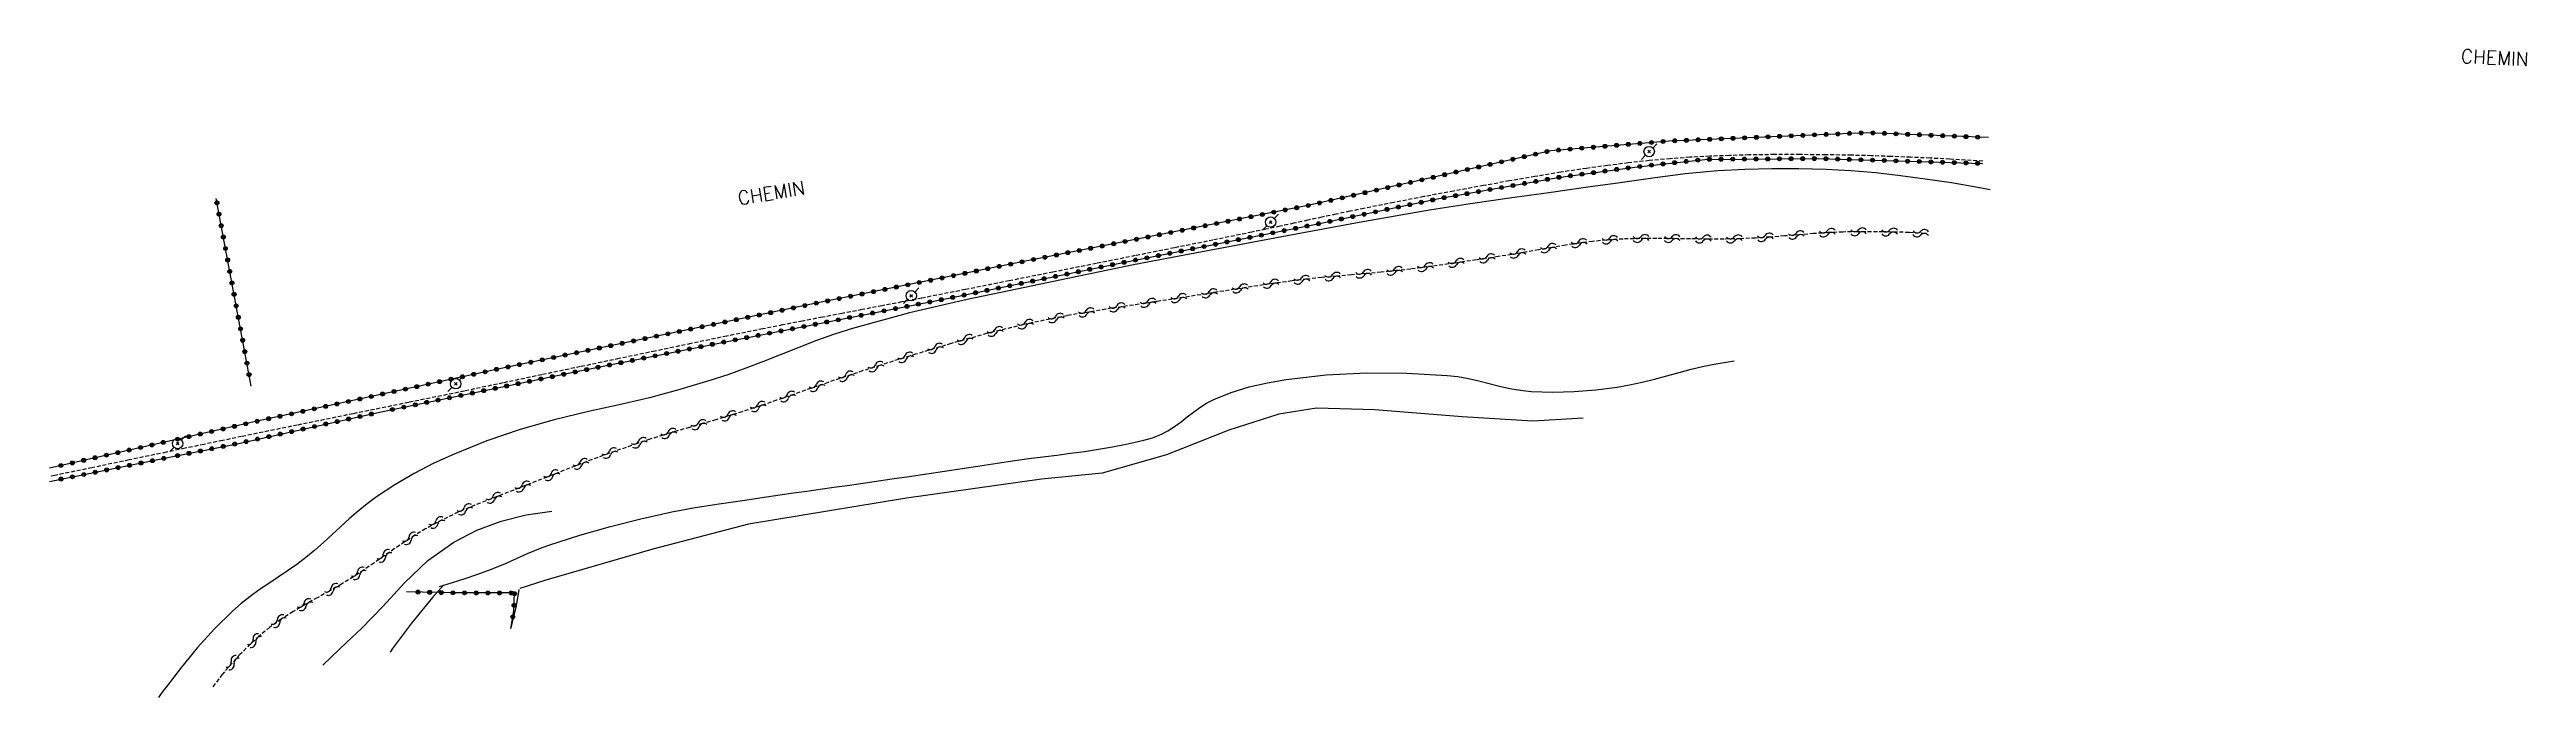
# Model space of a CAD drawing. Header units: millimetres. Extents: x 152000 to 153000, y 112000 to 113000.
# Drawn here: x 152000 to 152318.6, y 112238.2 to 112321.5 of the extents above; entities that cross this region are included whole.
import ezdxf
from ezdxf.enums import TextEntityAlignment as Align

# ---------------------------------------------------------------- set-up
doc = ezdxf.new("R2010")
doc.units = ezdxf.units.MM
doc.linetypes.add('DASHED', pattern=[0.75, 0.5, -0.25])
doc.layers.get('0').update_dxf_attribs({"linetype": 'CONTINUOUS'})
for name, color, linetype in [('W0070', 7, 'DASHED'), ('W0211', 2, 'CONTINUOUS'), ('W0214', 2, 'CONTINUOUS'), ('W0323', 7, 'CONTINUOUS'), ('W0330', 7, 'CONTINUOUS'), ('W0473', 7, 'CONTINUOUS'), ('W0501', 5, 'DASHED'), ('W0510', 5, 'CONTINUOUS'), ('W0989', 7, 'CONTINUOUS')]:
    doc.layers.add(name, color=color, linetype=linetype)
doc.styles.get("Standard").update_dxf_attribs({"font": 'romans.shx', "width": 0.85})

msp = doc.modelspace()

# ---------------------------------------------------------------- texts
at = {"layer": 'W0989'}
for rotation, p in [(357.2601, (152310.19, 112320.7)), (9.3448, (152088.54, 112302.38))]:
    msp.add_text('CHEMIN', height=1.75, rotation=rotation, dxfattribs=at).set_placement(p, align=Align.MIDDLE_LEFT)

# ---------------------------------------------------------------- blocks, each defined once
blk = doc.blocks.new('T473')
for p, q in [((-0.166667, 0.166667), (0.166667, -0.166667)), ((-0.166667, -0.166667), (0.166667, 0.166667)), ((0.500001, 0.500001), (1.000002, 1.000002)), ((-1.000002, -1.000002), (-0.500001, -0.500001))]:
    blk.add_line(p, q)
blk.add_ellipse((0, 0), major_axis=(0.471405, 0.471405), ratio=1, start_param=5.4977871438, end_param=11.780972451)
blk = doc.blocks.new('t323o')
at = {"color": 0, "linetype": 'Continuous'}
for radius in [0.25, 0.15]:
    blk.add_circle((0, 0), radius, dxfattribs=at)
blk = doc.blocks.new('t500o')
at = {"color": 0, "linetype": 'Continuous'}
for centre, start, end in [((-0.5, 0.625), 216.8699, 323.1301), ((0.5, -0.125), 36.8699, 143.1301), ((0.5, -0.625), 36.8699, 143.1301), ((-0.5, 0.125), 216.8699, 323.1301)]:
    blk.add_arc(centre, 0.625, start, end, dxfattribs=at)

# ---------------------------------------------------------------- linework, layer by layer
at = {"layer": 'W0070'}
for points in [[(152248.7, 112307.19), (152248.7, 112307.19), (152248.7, 112307.19), (152244.44, 112307.44), (152241.91, 112307.56), (152239.39, 112307.68), (152236.86, 112307.78), (152234.33, 112307.87), (152231.8, 112307.94), (152228.49, 112307.99), (152225.19, 112308.02), (152221.89, 112308.02), (152218.59, 112307.97), (152216.06, 112307.9), (152213.53, 112307.81), (152211, 112307.67), (152208.48, 112307.49), (152205.78, 112307.25), (152203.08, 112306.95), (152200.39, 112306.62), (152197.7, 112306.25), (152194.39, 112305.75), (152191.08, 112305.21), (152187.78, 112304.63), (152184.47, 112304.04), (152180.62, 112303.33), (152176.77, 112302.61), (152172.92, 112301.86), (152169.07, 112301.1), (152167.27, 112300.73), (152165.46, 112300.35), (152163.66, 112299.97), (152161.86, 112299.58), (152160.06, 112299.19), (152158.26, 112298.8), (152156.45, 112298.42), (152154.65, 112298.04), (152149.66, 112297.02), (152144.67, 112296.02), (152139.67, 112295.02), (152134.68, 112294.02), (152129.06, 112292.9), (152123.44, 112291.78), (152117.82, 112290.66), (152112.2, 112289.56), (152109.64, 112289.06), (152107.09, 112288.57), (152104.53, 112288.08), (152101.97, 112287.59), (152099.41, 112287.1), (152096.85, 112286.61), (152094.3, 112286.11), (152091.74, 112285.6), (152087.12, 112284.67), (152082.5, 112283.71), (152077.89, 112282.74), (152073.27, 112281.78), (152068.29, 112280.74), (152063.32, 112279.7), (152058.34, 112278.65), (152053.37, 112277.6)], [(152053.37, 112277.6), (152046.2, 112276.14), (152039.04, 112274.68), (152031.87, 112273.22), (152024.71, 112271.75), (152022.28, 112271.25), (152019.85, 112270.74), (152017.43, 112270.24), (152015, 112269.73)], [(152015, 112269.73), (152010.23, 112268.74), (152005.46, 112267.74), (152000.69, 112266.76), (152000, 112266.61)]]:
    msp.add_lwpolyline(points, dxfattribs=at)
at = {"layer": 'W0211'}
for points in [[(152050.17, 112252.47), (152051.82, 112252.97), (152053.47, 112253.5), (152055.11, 112254.06), (152056.73, 112254.65), (152057.69, 112255.02), (152058.65, 112255.43), (152059.59, 112255.85), (152060.54, 112256.27), (152061.48, 112256.7), (152062.43, 112257.1), (152063.39, 112257.49), (152064.37, 112257.84), (152068.23, 112259.08), (152072.14, 112260.18), (152076.08, 112261.17), (152080.04, 112262.06), (152083.07, 112262.64), (152086.12, 112263.11), (152089.16, 112263.54), (152092.21, 112263.99), (152093.94, 112264.24), (152095.68, 112264.49), (152097.41, 112264.74), (152099.14, 112264.98), (152100.88, 112265.23), (152102.61, 112265.47), (152104.34, 112265.72), (152106.08, 112265.97), (152108.34, 112266.3), (152110.6, 112266.63), (152112.87, 112266.97), (152115.13, 112267.31), (152117.39, 112267.65), (152119.65, 112267.99), (152121.92, 112268.33), (152124.18, 112268.66), (152125.97, 112268.92), (152127.76, 112269.15), (152129.56, 112269.37), (152131.35, 112269.6), (152133.15, 112269.84), (152134.94, 112270.11), (152136.73, 112270.41), (152138.51, 112270.76), (152139.63, 112271.01), (152140.76, 112271.27), (152141.88, 112271.6), (152142.96, 112272.03), (152143.87, 112272.5), (152144.73, 112273.05), (152145.55, 112273.65), (152146.35, 112274.27), (152147.16, 112274.89), (152147.98, 112275.48), (152148.84, 112276.03), (152149.75, 112276.5), (152152, 112277.41), (152154.32, 112278.13), (152156.68, 112278.68), (152159.07, 112279.1), (152164.23, 112279.7), (152169.42, 112279.96), (152174.61, 112279.92), (152179.8, 112279.62), (152181.16, 112279.46), (152182.52, 112279.21), (152183.85, 112278.91), (152185.18, 112278.57), (152186.52, 112278.24), (152187.86, 112277.94), (152189.21, 112277.7), (152190.58, 112277.56), (152193.36, 112277.46), (152196.13, 112277.55), (152198.89, 112277.77), (152201.64, 112278.12), (152203.26, 112278.39), (152204.86, 112278.74), (152206.45, 112279.14), (152208.03, 112279.57), (152209.61, 112280.01), (152211.19, 112280.43), (152212.78, 112280.81), (152214.39, 112281.12), (152216.69, 112281.48)], [(152059.32, 112247.07), (152059.57, 112247.87), (152060.08, 112249.96), (152060.42, 112252.08)]]:
    msp.add_lwpolyline(points, dxfattribs=at)
at = {"layer": 'W0214'}
msp.add_lwpolyline([(152050.66, 112252.63), (152049.27, 112251.03), (152047.91, 112249.39), (152046.58, 112247.73), (152045.28, 112246.04), (152044.13, 112244.47), (152043.81, 112244.03)], dxfattribs=at)
at = {"layer": 'W0323'}
for points in [[(152249.42, 112310.21), (152233.79, 112310.84), (152208.35, 112309.77), (152193.1, 112308.52), (152162.09, 112301.51), (152127.03, 112294.62), (152098.63, 112288.91), (152057.87, 112280.48), (152026.72, 112273.72)], [(152042.64, 112274.93), (152068.43, 112280.23), (152086.95, 112283.94), (152115.25, 112289.46), (152138.11, 112294.13), (152162.95, 112299.07), (152178.71, 112302.36), (152194.08, 112305.09), (152203.92, 112306.42), (152212.93, 112307.4), (152227.61, 112307.51), (152248.69, 112306.88), (152248.69, 112306.88)], [(152025.94, 112278.24), (152021.43, 112302.36)], [(152015, 112269), (152023.92, 112270.79), (152042.64, 112274.93)], [(152026.72, 112273.72), (152015, 112271.08)], [(152015, 112271.08), (152000, 112267.7)], [(152000, 112265.98), (152015, 112269)], [(152059.72, 112251.63), (152052.14, 112251.64), (152045.9, 112251.77)], [(152059.34, 112247.07), (152059.74, 112249.34), (152059.8, 112251.74)]]:
    msp.add_lwpolyline(points, dxfattribs=at)
at = {"layer": 'W0330'}
msp.add_lwpolyline([(152197.29, 112274.13), (152190.8, 112273.72), (152181.71, 112274.27), (152170.49, 112275.19), (152162.97, 112275.42), (152158.15, 112274.64), (152151.72, 112272.55), (152143.69, 112269.41), (152135.39, 112267.04), (152127.6, 112266.25), (152110.24, 112263.84), (152089.93, 112260.46), (152077.59, 112257.28), (152063.82, 112253.27), (152060.51, 112252.21)], dxfattribs=at)
at = {"layer": 'W0501'}
msp.add_lwpolyline([(152241.26, 112297.87), (152239.2, 112298.01), (152235.87, 112298.08), (152232.55, 112298.09), (152230.67, 112298.06), (152228.8, 112297.98), (152226.92, 112297.86), (152225.05, 112297.71), (152223.18, 112297.56), (152221.31, 112297.41), (152219.44, 112297.29), (152217.56, 112297.2), (152215.4, 112297.15), (152213.24, 112297.15), (152211.07, 112297.18), (152208.91, 112297.21), (152206.75, 112297.24), (152204.58, 112297.23), (152202.42, 112297.16), (152200.25, 112297.03), (152198.5, 112296.85), (152196.76, 112296.63), (152195.02, 112296.37), (152193.28, 112296.07), (152191.55, 112295.77), (152189.82, 112295.46), (152188.09, 112295.17), (152186.35, 112294.9), (152183.54, 112294.48), (152180.73, 112294.06), (152177.91, 112293.67), (152175.09, 112293.3), (152173.19, 112293.09), (152171.28, 112292.89), (152169.37, 112292.72), (152167.46, 112292.55), (152165.56, 112292.38), (152163.65, 112292.2), (152161.74, 112292), (152159.84, 112291.77), (152156.91, 112291.38), (152153.98, 112290.93), (152151.05, 112290.47), (152148.13, 112290), (152142.39, 112289.11), (152136.64, 112288.25), (152130.9, 112287.3), (152125.2, 112286.14), (152120.56, 112285), (152115.96, 112283.71), (152111.38, 112282.33), (152106.82, 112280.91), (152104.59, 112280.2), (152102.37, 112279.47), (152100.16, 112278.71), (152097.95, 112277.95), (152095.74, 112277.18), (152093.53, 112276.41), (152091.31, 112275.67), (152089.09, 112274.94), (152087.4, 112274.42), (152085.71, 112273.91), (152084.01, 112273.42), (152082.32, 112272.93), (152080.62, 112272.44), (152078.93, 112271.93), (152077.24, 112271.41), (152075.57, 112270.85), (152071.92, 112269.57), (152068.3, 112268.22), (152064.7, 112266.82), (152061.11, 112265.4), (152058.25, 112264.29), (152055.39, 112263.19), (152052.55, 112262.01), (152049.78, 112260.67), (152048.38, 112259.89), (152047.01, 112259.06), (152045.67, 112258.19), (152044.35, 112257.3), (152043.04, 112256.39), (152041.73, 112255.48), (152040.41, 112254.58), (152039.08, 112253.71), (152037.56, 112252.77), (152036, 112251.88), (152034.44, 112251.01), (152032.88, 112250.14), (152031.33, 112249.23), (152029.8, 112248.26), (152028.33, 112247.21), (152026.94, 112246.06), (152024.48, 112243.71), (152022.22, 112241.16), (152021.02, 112239.56)], dxfattribs=at)
at = {"layer": 'W0510'}
for points in [[(152249.65, 112303.47), (152248.06, 112303.8), (152244.67, 112304.37), (152241.27, 112304.88), (152238.1, 112305.31), (152234.91, 112305.66), (152231.72, 112305.93), (152228.52, 112306.1), (152225.03, 112306.2), (152221.55, 112306.21), (152218.07, 112306.12), (152214.59, 112305.93), (152210.4, 112305.54), (152206.22, 112305), (152202.06, 112304.4), (152197.9, 112303.81), (152192.86, 112303.12), (152187.82, 112302.42), (152182.79, 112301.69), (152177.77, 112300.91), (152173.11, 112300.12), (152168.47, 112299.29), (152163.83, 112298.43), (152159.19, 112297.56), (152152.6, 112296.34), (152146.01, 112295.1), (152139.42, 112293.83), (152132.85, 112292.48), (152125.44, 112290.93), (152118.02, 112289.36), (152110.63, 112287.65), (152103.3, 112285.65), (152100.97, 112284.91), (152098.67, 112284.09), (152096.38, 112283.22), (152094.11, 112282.32), (152091.84, 112281.41), (152089.56, 112280.53), (152087.26, 112279.7), (152084.93, 112278.94), (152081.07, 112277.8), (152077.17, 112276.75), (152073.26, 112275.81), (152069.31, 112274.97)], [(152069.31, 112274.97), (152064.9, 112273.92), (152060.54, 112272.66), (152056.24, 112271.18), (152052.03, 112269.5), (152049.44, 112268.31), (152046.9, 112266.99), (152044.43, 112265.55), (152042.05, 112263.99), (152040.84, 112263.1), (152039.68, 112262.15), (152038.55, 112261.17), (152037.45, 112260.16), (152036.36, 112259.14), (152035.26, 112258.13), (152034.14, 112257.15), (152032.99, 112256.2), (152031.83, 112255.31), (152030.63, 112254.47), (152029.41, 112253.65), (152028.2, 112252.84), (152026.98, 112252.02), (152025.79, 112251.16), (152024.63, 112250.26), (152023.52, 112249.29), (152021.21, 112247), (152019.04, 112244.6), (152016.97, 112242.09), (152015, 112239.52)], [(152035.17, 112242.33), (152036.28, 112243.43), (152038.2, 112245.25), (152040.11, 112247.07), (152042.91, 112249.95), (152045.68, 112252.95), (152048.65, 112255.8), (152052, 112258.18), (152054.96, 112259.69), (152058.08, 112260.86), (152061.3, 112261.68), (152064.6, 112262.13)], [(152015, 112239.52), (152014.59, 112238.98), (152014.19, 112238.43), (152014.01, 112238.18)]]:
    msp.add_lwpolyline(points, dxfattribs=at)

# ---------------------------------------------------------------- block references
at = {"layer": 'W0323'}
for p, rotation in [((152219.55, 112310.24), 182.4042132921165), ((152221.05, 112310.31), 182.4042132921165), ((152222.55, 112310.37), 182.4042132921165), ((152224.05, 112310.43), 182.4042132921165), ((152225.54, 112310.49), 182.4042132921165), ((152227.04, 112310.56), 182.4042132921165), ((152228.54, 112310.62), 182.4042132921165), ((152230.04, 112310.68), 182.4042132921165), ((152231.54, 112310.75), 182.4042132921165), ((152233.04, 112310.81), 182.4042132921165), ((152234.54, 112310.81), 177.6867951301462), ((152236.04, 112310.75), 177.6867951301462), ((152237.53, 112310.69), 177.6867951301462), ((152239.03, 112310.63), 177.6867951301462), ((152240.53, 112310.57), 177.6867951301462), ((152242.03, 112310.51), 177.6867951301462), ((152243.53, 112310.45), 177.6867951301462), ((152245.03, 112310.39), 177.6867951301462), ((152246.53, 112310.33), 177.6867951301462), ((152248.03, 112310.26), 177.6867951301462), ((152186.77, 112307.09), 192.72883686822), ((152188.23, 112307.42), 192.72883686822), ((152189.7, 112307.75), 192.72883686822), ((152191.16, 112308.08), 192.72883686822), ((152192.62, 112308.41), 192.72883686822), ((152194.11, 112308.6), 184.7058337397544), ((152195.6, 112308.72), 184.7058337397544), ((152197.1, 112308.85), 184.7058337397544), ((152198.59, 112308.97), 184.7058337397544), ((152200.09, 112309.09), 184.7058337397544), ((152201.58, 112309.21), 184.7058337397544), ((152203.08, 112309.34), 184.7058337397544), ((152204.57, 112309.46), 184.7058337397544), ((152206.07, 112309.58), 184.7058337397544), ((152207.56, 112309.71), 184.7058337397544), ((152209.06, 112309.8), 182.4042132921165), ((152210.53, 112307.14), 6.210411961665153), ((152210.56, 112309.86), 182.4042132921165), ((152212.02, 112307.31), 6.210411961665153), ((152212.06, 112309.93), 182.4042132921165), ((152213.52, 112307.41), 0.4252724058158903), ((152213.56, 112309.99), 182.4042132921165), ((152215.02, 112307.42), 0.4252724058158903), ((152215.05, 112310.05), 182.4042132921165), ((152216.52, 112307.43), 0.4252724058158903), ((152216.55, 112310.12), 182.4042132921165), ((152218.02, 112307.44), 0.4252724058158903), ((152218.05, 112310.18), 182.4042132921165), ((152219.52, 112307.45), 0.4252724058158903), ((152221.02, 112307.46), 0.4252724058158903), ((152222.52, 112307.48), 0.4252724058158903), ((152224.02, 112307.49), 0.4252724058158903), ((152225.52, 112307.5), 0.4252724058158903), ((152227.02, 112307.51), 0.4252724058158903), ((152228.51, 112307.49), 358.2903480141186), ((152230.01, 112307.44), 358.2903480141186), ((152231.51, 112307.4), 358.2903480141186), ((152233.01, 112307.35), 358.2903480141186), ((152234.51, 112307.31), 358.2903480141186), ((152236.01, 112307.26), 358.2903480141186), ((152237.51, 112307.22), 358.2903480141186), ((152239.01, 112307.17), 358.2903480141186), ((152240.51, 112307.13), 358.2903480141186), ((152242.01, 112307.08), 358.2903480141186), ((152173.6, 112304.11), 192.72883686822), ((152175.07, 112304.44), 192.72883686822), ((152176.53, 112304.77), 192.72883686822), ((152177.99, 112305.1), 192.72883686822), ((152179.46, 112305.43), 192.72883686822), ((152180.92, 112305.77), 192.72883686822), ((152182.38, 112306.1), 192.72883686822), ((152183.84, 112306.43), 192.72883686822), ((152185.31, 112306.76), 192.72883686822), ((152188.25, 112304.05), 10.06028178837966), ((152189.73, 112304.31), 10.06028178837966), ((152191.2, 112304.57), 10.06028178837966), ((152192.68, 112304.84), 10.06028178837966), ((152194.16, 112305.1), 7.750341149274684), ((152195.65, 112305.3), 7.750341149274684), ((152197.13, 112305.5), 7.750341149274684), ((152198.62, 112305.7), 7.750341149274684), ((152200.1, 112305.9), 7.750341149274684), ((152201.59, 112306.11), 7.750341149274684), ((152203.08, 112306.31), 7.750341149274684), ((152204.57, 112306.49), 6.210411961665153), ((152206.06, 112306.66), 6.210411961665153), ((152207.55, 112306.82), 6.210411961665153), ((152209.04, 112306.98), 6.210411961665153), ((152243.51, 112307.04), 358.2903480141186), ((152245.01, 112306.99), 358.2903480141186), ((152246.51, 112306.95), 358.2903480141186), ((152248.01, 112306.9), 358.2903480141186), ((152021.53, 112301.83), 100.6027172614845), ((152158.95, 112300.9), 191.1269196738544), ((152160.42, 112301.18), 191.1269196738544), ((152161.9, 112301.47), 191.1269196738544), ((152163.36, 112301.8), 192.72883686822), ((152164.82, 112302.13), 192.72883686822), ((152166.29, 112302.46), 192.72883686822), ((152167.75, 112302.79), 192.72883686822), ((152169.21, 112303.12), 192.72883686822), ((152170.57, 112300.66), 11.78642702772396), ((152170.68, 112303.45), 192.72883686822), ((152172.04, 112300.97), 11.78642702772396), ((152172.14, 112303.78), 192.72883686822), ((152173.51, 112301.27), 11.78642702772396), ((152174.98, 112301.58), 11.78642702772396), ((152176.45, 112301.89), 11.78642702772396), ((152177.92, 112302.19), 11.78642702772396), ((152179.39, 112302.48), 10.06028178837966), ((152180.87, 112302.74), 10.06028178837966), ((152182.34, 112303), 10.06028178837966), ((152183.82, 112303.26), 10.06028178837966), ((152185.3, 112303.53), 10.06028178837966), ((152186.77, 112303.79), 10.06028178837966), ((152021.8, 112300.36), 100.6027172614845), ((152022.08, 112298.88), 100.6027172614845), ((152142.76, 112297.71), 191.1269196738544), ((152144.23, 112298), 191.1269196738544), ((152145.71, 112298.29), 191.1269196738544), ((152147.18, 112298.58), 191.1269196738544), ((152148.65, 112298.87), 191.1269196738544), ((152150.12, 112299.16), 191.1269196738544), ((152151.59, 112299.45), 191.1269196738544), ((152153.07, 112299.74), 191.1269196738544), ((152154.54, 112300.03), 191.1269196738544), ((152155.88, 112297.66), 11.2375910376125), ((152156.01, 112300.32), 191.1269196738544), ((152157.35, 112297.96), 11.2375910376125), ((152157.48, 112300.61), 191.1269196738544), ((152158.82, 112298.25), 11.2375910376125), ((152160.29, 112298.54), 11.2375910376125), ((152161.76, 112298.83), 11.2375910376125), ((152163.23, 112299.13), 11.78642702772396), ((152164.7, 112299.43), 11.78642702772396), ((152166.17, 112299.74), 11.78642702772396), ((152167.64, 112300.05), 11.78642702772396), ((152169.11, 112300.35), 11.78642702772396), ((152022.36, 112297.41), 100.6027172614845), ((152022.63, 112295.94), 100.6027172614845), ((152022.91, 112294.46), 100.6027172614845), ((152126.57, 112294.53), 191.3661774243064), ((152128.04, 112294.82), 191.1269196738544), ((152129.52, 112295.11), 191.1269196738544), ((152130.99, 112295.4), 191.1269196738544), ((152132.46, 112295.68), 191.1269196738544), ((152133.93, 112295.97), 191.1269196738544), ((152135.4, 112296.26), 191.1269196738544), ((152136.88, 112296.55), 191.1269196738544), ((152138.35, 112296.84), 191.1269196738544), ((152139.69, 112294.45), 11.2375910376125), ((152139.82, 112297.13), 191.1269196738544), ((152141.16, 112294.74), 11.2375910376125), ((152141.29, 112297.42), 191.1269196738544), ((152142.64, 112295.03), 11.2375910376125), ((152144.11, 112295.33), 11.2375910376125), ((152145.58, 112295.62), 11.2375910376125), ((152147.05, 112295.91), 11.2375910376125), ((152148.52, 112296.2), 11.2375910376125), ((152149.99, 112296.49), 11.2375910376125), ((152151.46, 112296.79), 11.2375910376125), ((152152.93, 112297.08), 11.2375910376125), ((152154.41, 112297.37), 11.2375910376125), ((152023.18, 112292.99), 100.6027172614845), ((152023.46, 112291.51), 100.6027172614845), ((152110.4, 112291.27), 191.3661774243064), ((152111.87, 112291.57), 191.3661774243064), ((152113.34, 112291.86), 191.3661774243064), ((152114.81, 112292.16), 191.3661774243064), ((152116.28, 112292.46), 191.3661774243064), ((152117.75, 112292.75), 191.3661774243064), ((152119.22, 112293.05), 191.3661774243064), ((152120.69, 112293.34), 191.3661774243064), ((152122.16, 112293.64), 191.3661774243064), ((152123.53, 112291.15), 11.55018210146292), ((152123.63, 112293.93), 191.3661774243064), ((152125, 112291.45), 11.55018210146292), ((152125.1, 112294.23), 191.3661774243064), ((152126.47, 112291.75), 11.55018210146292), ((152127.93, 112292.05), 11.55018210146292), ((152129.4, 112292.35), 11.55018210146292), ((152130.87, 112292.65), 11.55018210146292), ((152132.34, 112292.95), 11.55018210146292), ((152133.81, 112293.26), 11.55018210146292), ((152135.28, 112293.56), 11.55018210146292), ((152136.75, 112293.86), 11.55018210146292), ((152138.22, 112294.16), 11.2375910376125), ((152023.74, 112290.04), 100.6027172614845), ((152024.01, 112288.56), 100.6027172614845), ((152094.23, 112288), 191.6841164560878), ((152095.69, 112288.3), 191.6841164560878), ((152097.16, 112288.6), 191.6841164560878), ((152098.63, 112288.91), 191.3661774243064), ((152100.1, 112289.2), 191.3661774243064), ((152101.57, 112289.5), 191.3661774243064), ((152103.04, 112289.8), 191.3661774243064), ((152104.51, 112290.09), 191.3661774243064), ((152105.99, 112290.39), 191.3661774243064), ((152107.35, 112287.92), 11.03318484764506), ((152107.46, 112290.68), 191.3661774243064), ((152108.82, 112288.21), 11.03318484764506), ((152108.93, 112290.98), 191.3661774243064), ((152110.29, 112288.49), 11.03318484764506), ((152111.76, 112288.78), 11.03318484764506), ((152113.24, 112289.07), 11.03318484764506), ((152114.71, 112289.36), 11.03318484764506), ((152116.18, 112289.65), 11.55018210146292), ((152117.65, 112289.95), 11.55018210146292), ((152119.12, 112290.25), 11.55018210146292), ((152120.59, 112290.55), 11.55018210146292), ((152122.06, 112290.85), 11.55018210146292), ((152024.29, 112287.09), 100.6027172614845), ((152024.56, 112285.61), 100.6027172614845), ((152079.54, 112284.96), 191.6841164560878), ((152081.01, 112285.26), 191.6841164560878), ((152082.47, 112285.57), 191.6841164560878), ((152083.94, 112285.87), 191.6841164560878), ((152085.41, 112286.17), 191.6841164560878), ((152086.88, 112286.48), 191.6841164560878), ((152088.35, 112286.78), 191.6841164560878), ((152089.82, 112287.09), 191.6841164560878), ((152091.15, 112284.76), 11.03318484764506), ((152091.29, 112287.39), 191.6841164560878), ((152092.62, 112285.05), 11.03318484764506), ((152092.76, 112287.69), 191.6841164560878), ((152094.1, 112285.34), 11.03318484764506), ((152095.57, 112285.62), 11.03318484764506), ((152097.04, 112285.91), 11.03318484764506), ((152098.51, 112286.2), 11.03318484764506), ((152099.98, 112286.49), 11.03318484764506), ((152101.46, 112286.77), 11.03318484764506), ((152102.93, 112287.06), 11.03318484764506), ((152104.4, 112287.35), 11.03318484764506), ((152105.87, 112287.63), 11.03318484764506), ((152024.84, 112284.14), 100.6027172614845), ((152025.12, 112282.67), 100.6027172614845), ((152063.38, 112281.62), 191.6841164560878), ((152064.85, 112281.92), 191.6841164560878), ((152066.32, 112282.23), 191.6841164560878), ((152067.79, 112282.53), 191.6841164560878), ((152069.25, 112282.83), 191.6841164560878), ((152070.72, 112283.14), 191.6841164560878), ((152072.19, 112283.44), 191.6841164560878), ((152073.66, 112283.74), 191.6841164560878), ((152074.97, 112281.54), 11.34086971700329), ((152075.13, 112284.05), 191.6841164560878), ((152076.44, 112281.84), 11.34086971700329), ((152076.6, 112284.35), 191.6841164560878), ((152077.91, 112282.13), 11.34086971700329), ((152078.07, 112284.66), 191.6841164560878), ((152079.38, 112282.43), 11.34086971700329), ((152080.85, 112282.72), 11.34086971700329), ((152082.32, 112283.02), 11.34086971700329), ((152083.79, 112283.31), 11.34086971700329), ((152085.26, 112283.61), 11.34086971700329), ((152086.73, 112283.9), 11.34086971700329), ((152088.21, 112284.19), 11.03318484764506), ((152089.68, 112284.48), 11.03318484764506), ((152025.39, 112281.19), 100.6027172614845), ((152025.67, 112279.72), 100.6027172614845), ((152048.71, 112278.49), 192.2433917433061), ((152050.17, 112278.81), 192.2433917433061), ((152051.64, 112279.13), 192.2433917433061), ((152053.11, 112279.44), 192.2433917433061), ((152054.57, 112279.76), 192.2433917433061), ((152056.04, 112280.08), 192.2433917433061), ((152057.5, 112280.4), 192.2433917433061), ((152058.97, 112280.71), 191.6841164560878), ((152060.27, 112278.55), 11.61458090825297), ((152060.44, 112281.01), 191.6841164560878), ((152061.74, 112278.85), 11.61458090825297), ((152061.91, 112281.31), 191.6841164560878), ((152063.21, 112279.16), 11.61458090825297), ((152064.68, 112279.46), 11.61458090825297), ((152066.15, 112279.76), 11.61458090825297), ((152067.62, 112280.06), 11.61458090825297), ((152069.09, 112280.36), 11.34086971700329), ((152070.56, 112280.66), 11.34086971700329), ((152072.03, 112280.95), 11.34086971700329), ((152073.5, 112281.25), 11.34086971700329), ((152034.05, 112275.31), 192.2433917433061), ((152035.52, 112275.63), 192.2433917433061), ((152036.98, 112275.95), 192.2433917433061), ((152038.45, 112276.26), 192.2433917433061), ((152039.91, 112276.58), 192.2433917433061), ((152041.38, 112276.9), 192.2433917433061), ((152042.84, 112277.22), 192.2433917433061), ((152044.11, 112275.23), 11.61458090825297), ((152044.31, 112277.54), 192.2433917433061), ((152045.58, 112275.53), 11.61458090825297), ((152045.78, 112277.85), 192.2433917433061), ((152047.05, 112275.83), 11.61458090825297), ((152047.24, 112278.17), 192.2433917433061), ((152048.52, 112276.14), 11.61458090825297), ((152049.98, 112276.44), 11.61458090825297), ((152051.45, 112276.74), 11.61458090825297), ((152052.92, 112277.04), 11.61458090825297), ((152054.39, 112277.34), 11.61458090825297), ((152055.86, 112277.65), 11.61458090825297), ((152057.33, 112277.95), 11.61458090825297), ((152058.8, 112278.25), 11.61458090825297), ((152019.39, 112272.07), 192.693758460082), ((152020.85, 112272.4), 192.693758460082), ((152022.32, 112272.73), 192.693758460082), ((152023.78, 112273.06), 192.693758460082), ((152025.24, 112273.39), 192.693758460082), ((152026.71, 112273.72), 192.693758460082), ((152028.19, 112274.04), 192.2433917433061), ((152029.65, 112274.36), 192.2433917433061), ((152029.68, 112272.07), 12.44874588474747), ((152031.12, 112274.67), 192.2433917433061), ((152031.15, 112272.39), 12.44874588474747), ((152032.58, 112274.99), 192.2433917433061), ((152032.61, 112272.71), 12.44874588474747), ((152034.08, 112273.04), 12.44874588474747), ((152035.54, 112273.36), 12.44874588474747), ((152037.01, 112273.68), 12.44874588474747), ((152038.47, 112274.01), 12.44874588474747), ((152039.94, 112274.33), 12.44874588474747), ((152041.4, 112274.65), 12.44874588474747), ((152005.85, 112269.02), 192.6937584600377), ((152007.32, 112269.35), 192.6937584600377), ((152008.78, 112269.68), 192.6937584600377), ((152010.24, 112270.01), 192.6937584600377), ((152011.71, 112270.34), 192.6937584600377), ((152013.17, 112270.67), 192.6937584600377), ((152014.63, 112271), 192.6937584600377), ((152014.7, 112268.94), 11.38328345825635), ((152016.46, 112271.41), 192.693758460082), ((152016.47, 112269.3), 11.38328345825939), ((152017.93, 112271.74), 192.693758460082), ((152017.94, 112269.59), 11.38328345825939), ((152019.41, 112269.89), 11.38328345825939), ((152020.88, 112270.18), 11.38328345825939), ((152022.35, 112270.48), 11.38328345825939), ((152023.82, 112270.78), 11.38328345825939), ((152025.29, 112271.1), 12.44874588474747), ((152026.75, 112271.42), 12.44874588474747), ((152028.22, 112271.74), 12.44874588474747), ((152001.46, 112268.03), 192.6937584600377), ((152001.47, 112266.28), 11.38328345825635), ((152002.93, 112268.36), 192.6937584600377), ((152002.94, 112266.57), 11.38328345825635), ((152004.39, 112268.69), 192.6937584600377), ((152004.41, 112266.87), 11.38328345825635), ((152005.88, 112267.16), 11.38328345825635), ((152007.35, 112267.46), 11.38328345825635), ((152008.82, 112267.76), 11.38328345825635), ((152010.29, 112268.05), 11.38328345825635), ((152011.76, 112268.35), 11.38328345825635), ((152013.23, 112268.64), 11.38328345825635), ((152047.4, 112251.74), 178.7622076081241), ((152048.9, 112251.71), 178.7622076081241), ((152050.39, 112251.68), 178.7622076081241), ((152051.89, 112251.64), 178.7622076081241), ((152053.39, 112251.64), 179.9168092486135), ((152054.89, 112251.63), 179.9168092486135), ((152056.39, 112251.63), 179.9168092486135), ((152057.89, 112251.63), 179.9168092486135), ((152059.39, 112251.63), 179.9168092486135), ((152059.76, 112250.04), 88.61504461773387), ((152059.8, 112251.54), 88.61504461773387), ((152059.6, 112248.55), 79.84776196112152)]:
    msp.add_blockref('t323o', p, dxfattribs=dict(at, rotation=rotation))
at = {"layer": 'W0473'}
for p in [(152205.77, 112308.41), (152157.08, 112299.34), (152110.84, 112289.87), (152052.25, 112278.54), (152016.48, 112270.84)]:
    msp.add_blockref('T473', p, dxfattribs=at)
at = {"layer": 'W0501'}
for p, rotation in [((152220.72, 112297.37), 183.7471393563521), ((152224.71, 112297.68), 184.7127832717652), ((152228.7, 112297.97), 183.7127438294653), ((152232.7, 112298.09), 179.8299577993845), ((152236.7, 112298.06), 178.7538232702893), ((152240.7, 112297.91), 176.1727611313291), ((152180.96, 112294.1), 188.3991043699156), ((152184.92, 112294.68), 188.4322531764414), ((152188.87, 112295.3), 189.640972758281), ((152192.81, 112295.99), 190.0597142678039), ((152196.76, 112296.63), 187.3051493546782), ((152200.73, 112297.06), 183.5961529845642), ((152204.73, 112297.23), 180.2958099604818), ((152208.73, 112297.22), 179.3864080323948), ((152212.73, 112297.16), 179.295343786631), ((152216.73, 112297.18), 181.2688545381587), ((152153.16, 112290.8), 189.0722173330713), ((152157.12, 112291.41), 187.7077690915382), ((152161.08, 112291.92), 186.7400748077099), ((152165.06, 112292.33), 185.4117907695696), ((152169.05, 112292.69), 185.0599887594759), ((152173.03, 112293.07), 185.7765108964573), ((152177, 112293.55), 187.3126717327545), ((152133.4, 112287.72), 189.4302123993376), ((152137.35, 112288.36), 188.5216359953925), ((152141.31, 112288.95), 188.5216359953925), ((152145.26, 112289.56), 188.7402408526642), ((152149.21, 112290.17), 189.1367710071067), ((152121.66, 112285.27), 193.8126891401364), ((152125.55, 112286.21), 191.4639273224871), ((152129.47, 112287.01), 191.4639273224871), ((152110.13, 112281.94), 197.2123169178742), ((152113.96, 112283.1), 196.8322338296271), ((152117.8, 112284.23), 195.6986444911504), ((152098.73, 112278.22), 199.1362295521031), ((152102.51, 112279.51), 198.3351322170757), ((152106.31, 112280.75), 197.6364853682738), ((152091.16, 112275.62), 198.0484771204499), ((152094.95, 112276.9), 199.0117175454656), ((152079.67, 112272.15), 196.6233924672821), ((152083.51, 112273.27), 196.0659902436297), ((152087.35, 112274.4), 196.6547663426329), ((152072.08, 112269.63), 199.39265127453), ((152075.86, 112270.95), 198.235532789639), ((152060.89, 112265.31), 201.1945815620614), ((152064.61, 112266.78), 201.5731709454086), ((152068.33, 112268.23), 200.5089482353333), ((152053.44, 112262.38), 202.5446180125248), ((152057.16, 112263.87), 200.9932228027528), ((152046.38, 112258.65), 212.9619778734873), ((152049.82, 112260.69), 205.8403761317358), ((152043.07, 112256.41), 214.778146423372), ((152039.76, 112254.15), 213.229538933826), ((152032.86, 112250.12), 210.3424452797872), ((152036.35, 112252.08), 209.887982118526), ((152029.46, 112248.01), 215.4666134837328), ((152023.55, 112242.66), 228.4514994572905), ((152026.35, 112245.5), 223.8042415152151)]:
    msp.add_blockref('t500o', p, dxfattribs=dict(at, rotation=rotation))

msp.set_redraw_order([(e.dxf.handle, doc.entitydb.next_handle()) for e in msp.query("TEXT MTEXT ATTDEF DIMENSION ARC_DIMENSION")])  # texts and dimensions are drawn at this point

doc.saveas('drawing.dxf')
